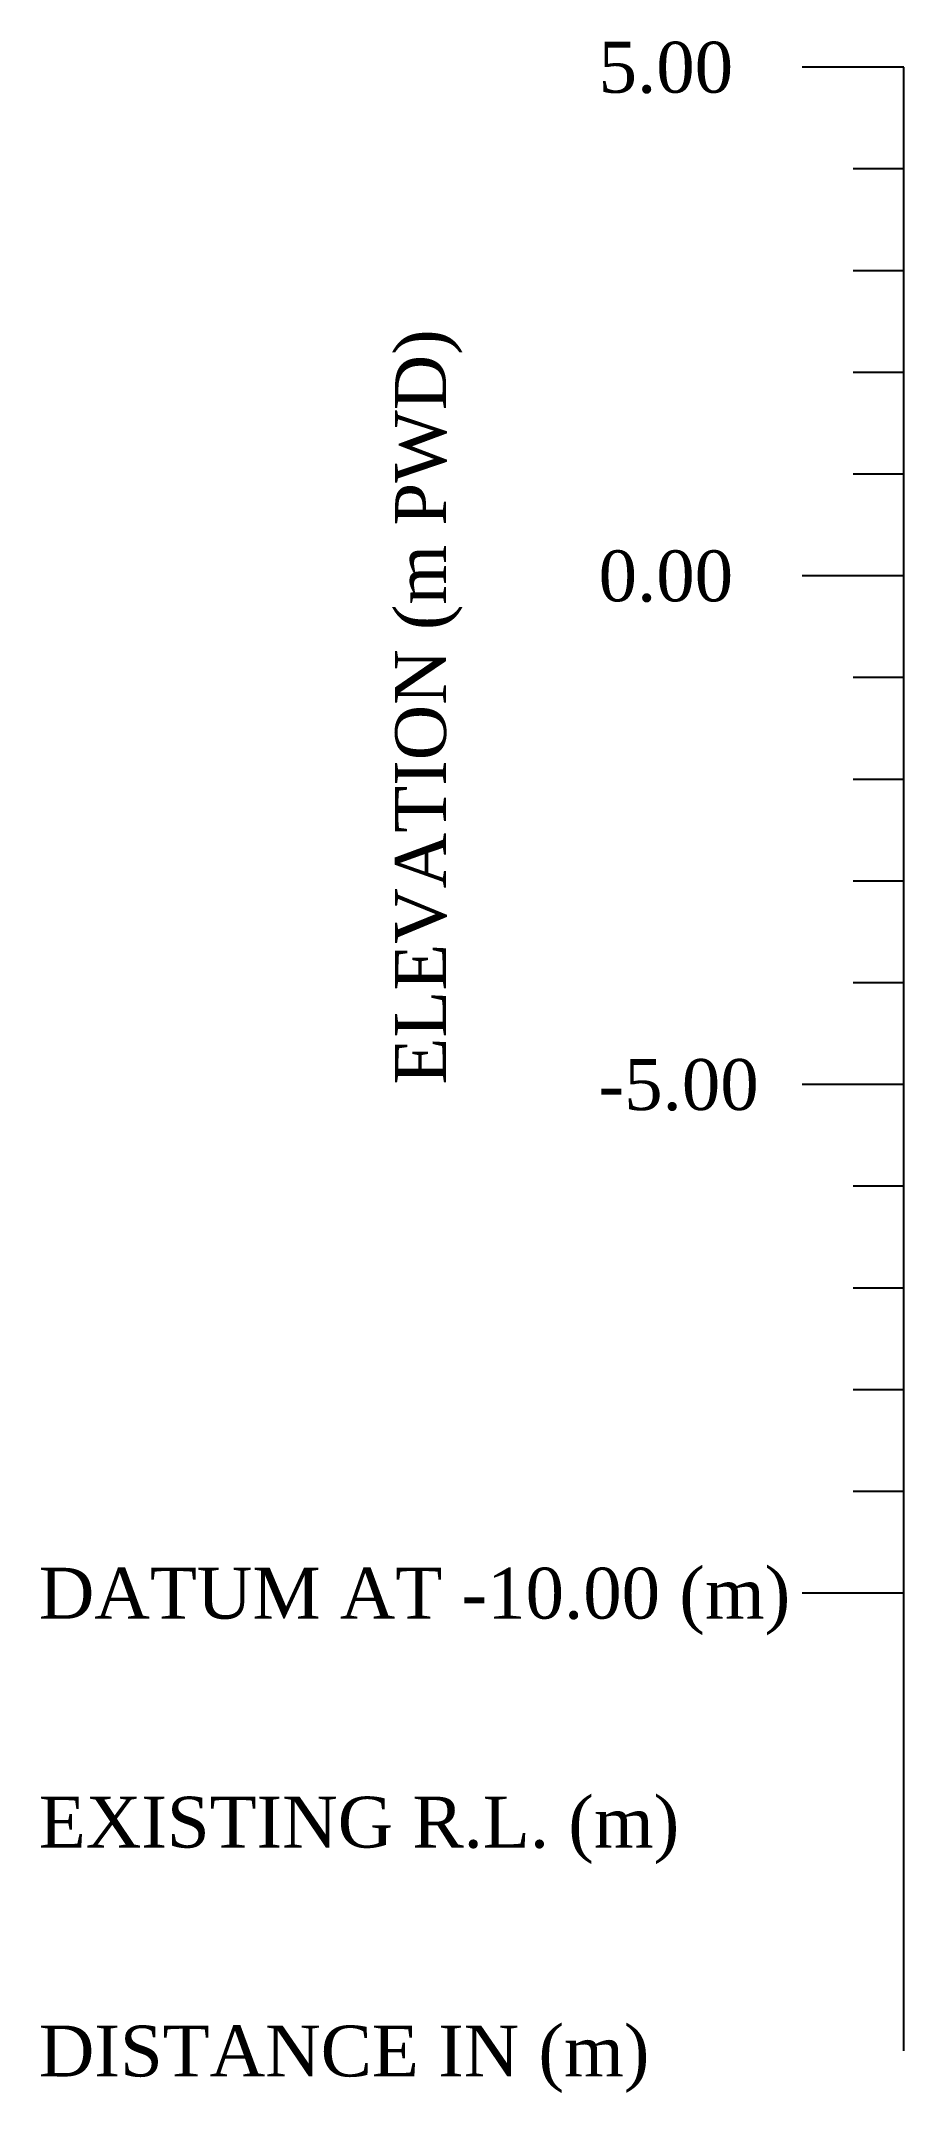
# Model space of a CAD drawing. Header units: metres. Extents: x -148477 to 168932, y -55673 to -2736.
# Drawn here: x 14777.58 to 14786.06, y -14079.41 to -14059.24 of the extents above; entities that cross this region are included whole.
import ezdxf

# ---------------------------------------------------------------- set-up
doc = ezdxf.new("R2010")
doc.units = ezdxf.units.M
doc.styles.add('liza', font='times.ttf', dxfattribs={"height": 2})

msp = doc.modelspace()

# ---------------------------------------------------------------- texts
at = {"color": 6, "linetype": 'Continuous', "lineweight": -3, "ltscale": 0.5, "char_height": 0.5, "attachment_point": 1, "style": 'liza'}
for s, insert, width in [('5.00', (14783.0565, -14059.2448), 2), ('0.00', (14783.0565, -14064.2448), 2), ('-5.00', (14783.0565, -14069.2448), 2), ('DATUM AT -10.00 (m)', (14777.5565, -14074.2448), 7.5), ('EXISTING R.L. (m)', (14777.5565, -14076.4948), 7.5), ('DISTANCE IN (m)', (14777.5565, -14078.7448), 7.5)]:
    msp.add_mtext(s, dxfattribs=dict(at, insert=insert, width=width))
at = {"color": 6, "linetype": 'Continuous', "lineweight": -3, "ltscale": 0.5, "insert": (14781.0565, -14069.4948), "char_height": 0.5, "width": 10, "attachment_point": 1, "rotation": 90, "style": 'liza'}
msp.add_mtext('ELEVATION (m PWD)', dxfattribs=at)

# ---------------------------------------------------------------- linework, layer by layer
at = {"color": 6, "linetype": 'Continuous', "lineweight": -3, "ltscale": 0.5}
for p, q in [((14786.0565, -14059.4948), (14785.0565, -14059.4948)), ((14786.0565, -14078.9948), (14786.0565, -14059.4948)), ((14786.0565, -14060.4948), (14785.5565, -14060.4948)), ((14786.0565, -14061.4948), (14785.5565, -14061.4948)), ((14786.0565, -14062.4948), (14785.5565, -14062.4948)), ((14786.0565, -14063.4948), (14785.5565, -14063.4948)), ((14786.0565, -14064.4948), (14785.0565, -14064.4948)), ((14786.0565, -14065.4948), (14785.5565, -14065.4948)), ((14786.0565, -14066.4948), (14785.5565, -14066.4948)), ((14786.0565, -14067.4948), (14785.5565, -14067.4948)), ((14786.0565, -14068.4948), (14785.5565, -14068.4948)), ((14786.0565, -14069.4948), (14785.0565, -14069.4948)), ((14786.0565, -14070.4948), (14785.5565, -14070.4948)), ((14786.0565, -14071.4948), (14785.5565, -14071.4948)), ((14786.0565, -14072.4948), (14785.5565, -14072.4948)), ((14786.0565, -14073.4948), (14785.5565, -14073.4948)), ((14786.0565, -14074.4948), (14785.0565, -14074.4948))]:
    msp.add_line(p, q, dxfattribs=at)

msp.set_redraw_order([(e.dxf.handle, doc.entitydb.next_handle()) for e in msp.query("TEXT MTEXT ATTDEF DIMENSION ARC_DIMENSION")])  # texts and dimensions are drawn at this point

doc.saveas('drawing.dxf')
